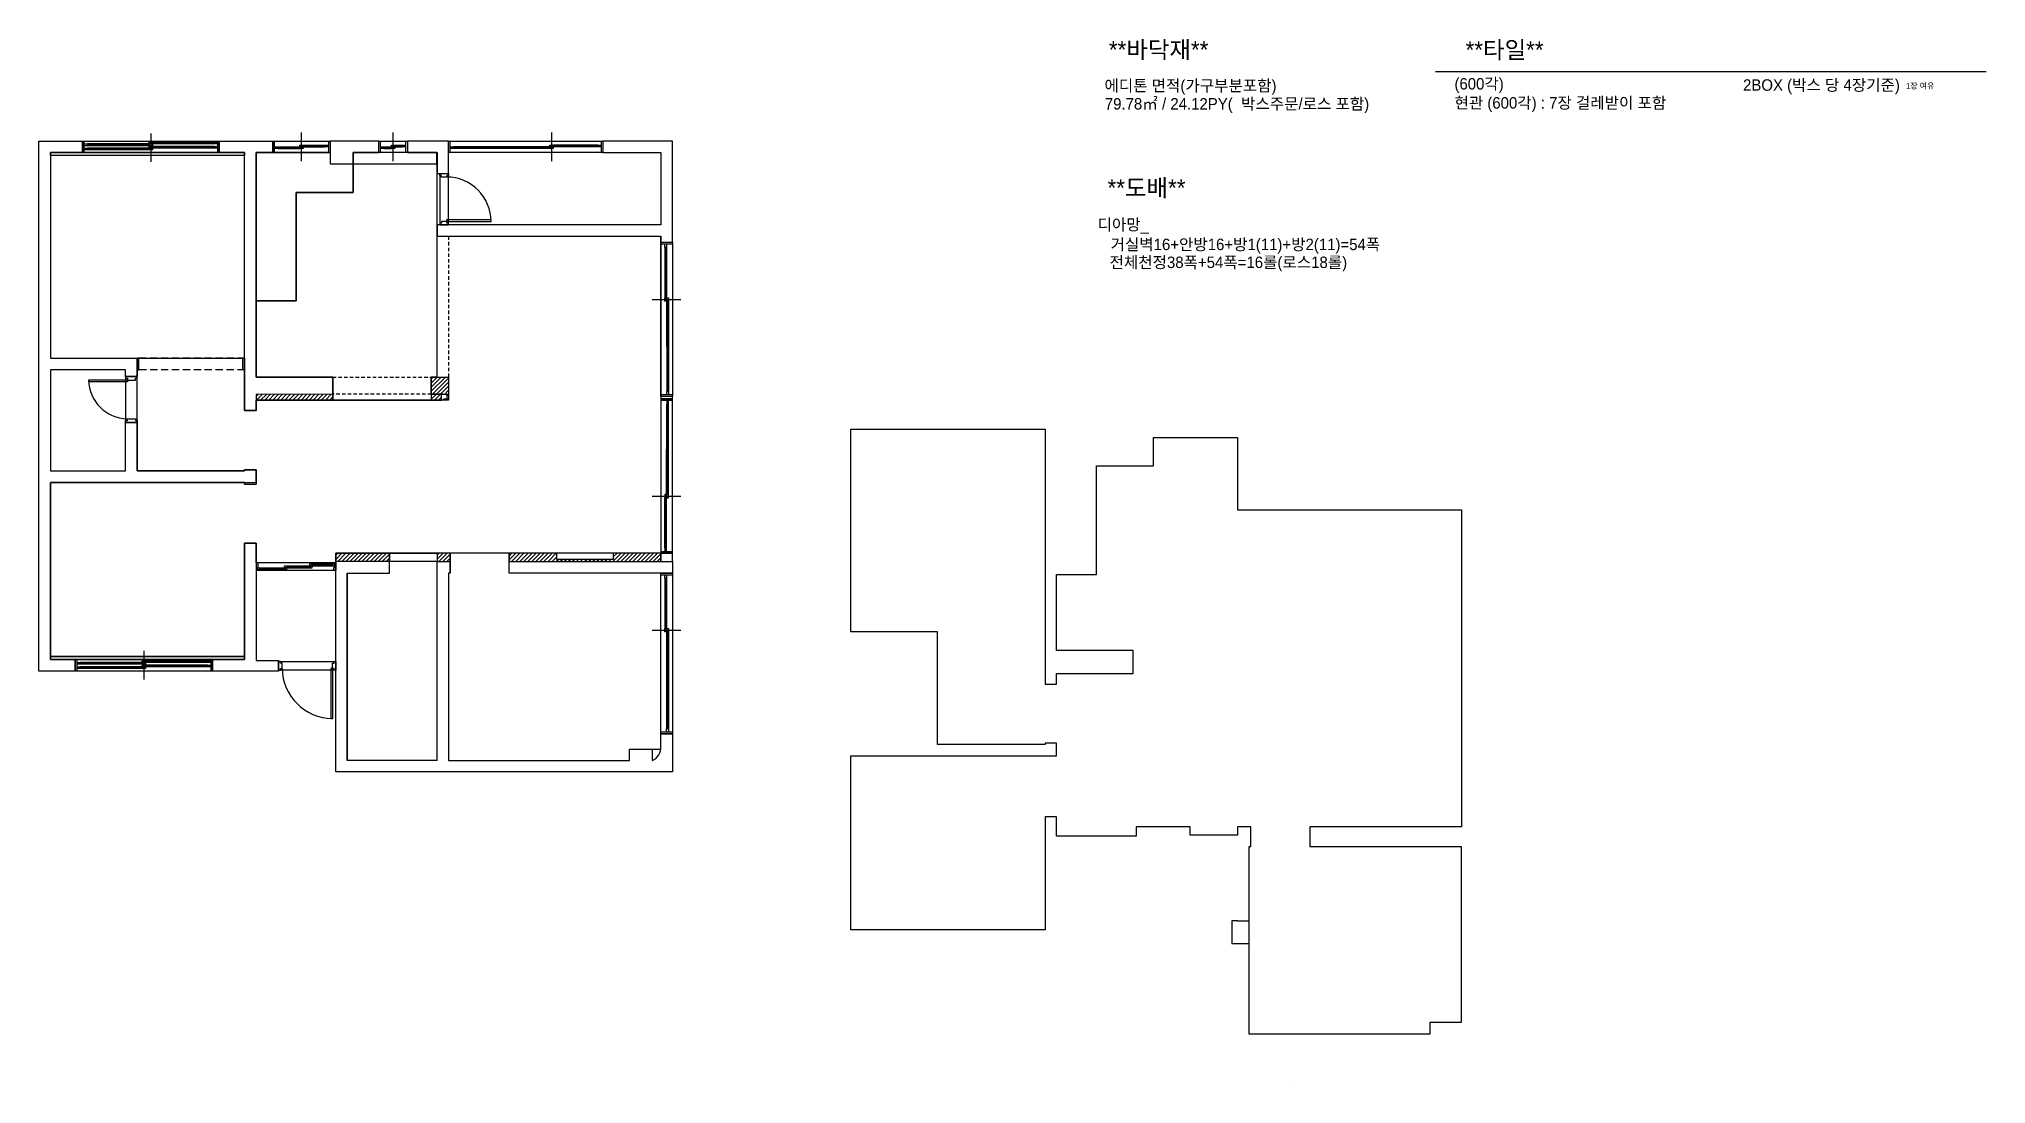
# Model space of a CAD drawing. Header units: millimetres. Extents: x 194631 to 262977, y 38570 to 93030.
# Drawn here: x 198489 to 232526, y 38570 to 56850 of the extents above; entities that cross this region are included whole.
import ezdxf
from ezdxf.enums import TextEntityAlignment as Align

# ---------------------------------------------------------------- set-up
doc = ezdxf.new("R2010")
doc.units = ezdxf.units.MM
doc.header["$LTSCALE"] = 20
doc.linetypes.add('HID', pattern=[2.5, 1.5, -1])
doc.linetypes.add('HIDDEN', pattern=[9.525, 6.35, -3.175])
for name, color, linetype in [('03-TEXT', 3, 'Continuous'), ('03-WAL NEW', 3, 'Continuous'), ('06-LIGHT', 4, 'Continuous'), ('3.기호.계단선', 30, 'Continuous'), ('C-WALL1', 2, 'Continuous'), ('도면층2', 2, 'Continuous'), ('도면층4', 4, 'Continuous'), ('도면층5', 5, 'Continuous'), ('도면층8', 8, 'Continuous'), ('면적', 6, 'Continuous')]:
    doc.layers.add(name, color=color, linetype=linetype)
doc.styles.add('코레일둥고', font='Korail_Round_Gothic_Medium.ttf')
pattern_1 = [(45, (-747.32, -16813.737), (-35.355339, 35.355339), [])]

msp = doc.modelspace()

# ---------------------------------------------------------------- texts
at = {"layer": '03-TEXT', "color": 30, "style": '코레일둥고'}
for s, height, p in [('**바닥재**', 300, (218932.2, 56511.6)), ('**타일**', 300, (224791.6, 56509.1)), ('1장 여유', 100, (231623.2, 55978.8)), ('**도배**', 300, (218532.2, 54095.4))]:
    msp.add_text(s, height=height, dxfattribs=at).set_placement(p, align=Align.RIGHT)
at = {"layer": '03-TEXT', "color": 10, "style": '코레일둥고'}
for s, p in [('에디톤 면적(가구부분포함)', (220122.8, 55933.7)), ('디아망_', (217893.4, 53503))]:
    msp.add_text(s, height=200, dxfattribs=at).set_placement(p, align=Align.RIGHT)
at = {"layer": '03-TEXT', "style": '코레일둥고'}
for s, p in [('2BOX (박스 당 4장기준)', (231019.3, 55943.7)), ('79.78㎡ / 24.12PY(  박스주문/로스 포함)', (221743.2, 55615.1)), ('거실벽16+안방16+방1(11)+방2(11)=54폭', (221935.4, 53156)), ('전체천정38폭+54폭=16롤(로스18롤)', (221357.2, 52843))]:
    msp.add_text(s, height=200, dxfattribs=at).set_placement(p, align=Align.RIGHT)
at = {"layer": '06-LIGHT', "insert": (223233.2, 56165.1), "char_height": 200, "attachment_point": 1, "style": '코레일둥고'}
msp.add_mtext_dynamic_manual_height_columns('{\\C1;(600각)\\P}현관 (600각) : 7장 걸레받이 포함', width=4974.362, gutter_width=2287.2, heights=[0], dxfattribs=at)

# ---------------------------------------------------------------- blocks, each defined once
blk = doc.blocks.new('FLLLOR')
at = {"color": 8, "linetype": 'HID', "ltscale": 2}
for points in [[(204372, 86507), (206195, 86507), (206195, 88971)], [(206395, 88971), (206395, 86206), (204372, 86207)]]:
    blk.add_lwpolyline(points, dxfattribs=at)
at = {"layer": 'C-WALL1'}
for p, q in [((210309, 90636), (209095, 90636)), ((209095, 90636), (209095, 90436)), ((210309, 88866), (210309, 90636)), ((209095, 90436), (210109, 90436)), ((210109, 90436), (210109, 89171)), ((210109, 89171), (206195, 89171)), ((206195, 89171), (206195, 88971)), ((206195, 88971), (206395, 88971)), ((206395, 89171), (206245, 89171)), ((206395, 88971), (210109, 88971)), ((210109, 88866), (210109, 88971)), ((210109, 88866), (210309, 88866)), ((203032, 86507), (204372, 86507)), ((204372, 86507), (204372, 86207)), ((202832, 84636), (203032, 84636)), ((202832, 83601), (203032, 83601)), ((206397, 83081), (206397, 79801))]:
    blk.add_line(p, q, dxfattribs=at)
for points in [[(199872, 81366), (199872, 81566), (199872, 81366), (199237, 81366), (199237, 90636), (199997, 90636), (199997, 90436), (199437, 90436)], [(204372, 86207), (203032, 86206), (203032, 85921), (202832, 85921), (202832, 90436), (202387, 90436), (202387, 90636), (203327, 90636), (203327, 90436), (203032, 90436), (203032, 86506)], [(199437, 90436), (199437, 86836), (200952, 86836), (200952, 86636), (200952, 86516), (200752, 86516), (200752, 86636), (199437, 86636), (199437, 84866), (200752, 84866)], [(200752, 84866), (200752, 85716), (200952, 85716), (200952, 84866), (202832, 84866), (202832, 84886), (203032, 84886), (203032, 84636)], [(202832, 84636), (202832, 84666), (199437, 84666), (199437, 81566), (199872, 81566)], [(203032, 83601), (203032, 81551), (203427, 81551), (203427, 81366), (202272, 81366), (202272, 81566), (202832, 81566), (202832, 83601)], [(206198, 79801), (204627, 79801), (204627, 83081), (205367, 83081), (205367, 83281), (204427, 83281)], [(206197, 79801), (206197, 83281), (206427, 83281), (206427, 83081), (206398, 83081)]]:
    blk.add_lwpolyline(points, dxfattribs=at)
for points in [[(204327, 90636), (204327, 90236), (204727, 90236), (204727, 90436), (205177, 90436), (205177, 90636)], [(206395, 90066), (206395, 90636), (205677, 90636), (205677, 90436), (206195, 90436), (206195, 90066)], [(207457, 83281), (210309, 83281), (210309, 83081), (207457, 83081)]]:
    blk.add_lwpolyline(points, close=True, dxfattribs=at)
blk.add_lwpolyline([(206398, 79801), (209559, 79801), (209559, 80001), (209959, 80001), (209959, 79801), (209959, 79801, 0.301385), (210109, 80051), (210109, 80269), (210309, 80269), (210309, 79601), (204427, 79601), (204427, 83281)], format="xyb", dxfattribs=at)
at = {"layer": '도면층2'}
blk.add_line((206395, 90436), (206395, 90636), dxfattribs=at)
at = {"layer": '도면층4'}
for p, q in [((199997, 90636), (202387, 90636)), ((199997, 90436), (199997, 90636)), ((200027, 90436), (200027, 90636)), ((200087, 90570), (201162, 90570)), ((201192, 90770), (201192, 90270)), ((201222, 90600), (202297, 90600)), ((202357, 90636), (202357, 90436)), ((202387, 90636), (202387, 90436)), ((203327, 90436), (203327, 90636)), ((203327, 90636), (204327, 90636)), ((203357, 90436), (203357, 90636)), ((203827, 90286), (203827, 90786)), ((204237, 90551), (203857, 90551)), ((204297, 90636), (204297, 90436)), ((204327, 90636), (204327, 90436)), ((205177, 90436), (205177, 90636)), ((205177, 90636), (205677, 90636)), ((205207, 90436), (205207, 90636)), ((205427, 90286), (205427, 90786)), ((205587, 90551), (205457, 90551)), ((205647, 90636), (205647, 90436)), ((205677, 90636), (205677, 90436)), ((206395, 90636), (209095, 90636)), ((206395, 90436), (206395, 90636)), ((206425, 90436), (206425, 90636)), ((208195, 90786), (208195, 90286)), ((208225, 90551), (209005, 90551)), ((209065, 90636), (209065, 90436)), ((209095, 90636), (209095, 90436)), ((202387, 90436), (199997, 90436)), ((200087, 90496), (201162, 90496)), ((201222, 90526), (202297, 90526)), ((204327, 90436), (203327, 90436)), ((203797, 90521), (203417, 90521)), ((205677, 90436), (205177, 90436)), ((205397, 90521), (205267, 90521)), ((209095, 90436), (206395, 90436)), ((206485, 90521), (208165, 90521)), ((206245, 90066), (206245, 89171)), ((206395, 89171), (206395, 90066)), ((206365, 89261), (207139, 89261)), ((206365, 89231), (206365, 89261)), ((206365, 89231), (207140, 89231)), ((207139, 89231), (207139, 89261)), ((206245, 89171), (206395, 89171)), ((206395, 89171), (206245, 89171)), ((210110, 86166), (210109, 88866)), ((210109, 88866), (210309, 88866)), ((210109, 88836), (210309, 88836)), ((210309, 88866), (210310, 86166)), ((210194, 87896), (210194, 88776)), ((209959, 87866), (210459, 87866)), ((210225, 86256), (210224, 87836)), ((200782, 86456), (200101, 86456)), ((200102, 86456), (200102, 86426)), ((200952, 86516), (200752, 86516)), ((200752, 86516), (200752, 85716)), ((200752, 86516), (200952, 86516)), ((200782, 86456), (200782, 86426)), ((200952, 85716), (200952, 86516)), ((200782, 86426), (200102, 86426)), ((210110, 86126), (210109, 83426)), ((210310, 86196), (210110, 86196)), ((210310, 86166), (210110, 86166)), ((210310, 86126), (210110, 86126)), ((210309, 83426), (210310, 86126)), ((210310, 86096), (210110, 86096)), ((210225, 86036), (210224, 84456)), ((200752, 85716), (200952, 85716)), ((209959, 84426), (210459, 84426)), ((210194, 84396), (210194, 83516)), ((210109, 83456), (210309, 83456)), ((210109, 83426), (210309, 83426)), ((206427, 83081), (206427, 83281)), ((210109, 80269), (210109, 83081)), ((210109, 83081), (210309, 83081)), ((210109, 83051), (210309, 83051)), ((210309, 83081), (210309, 80269)), ((210194, 82111), (210194, 82991)), ((209959, 82081), (210459, 82081)), ((210224, 80359), (210224, 82051)), ((201072, 81721), (201072, 81221)), ((199872, 81566), (202272, 81566)), ((199872, 81366), (199872, 81566)), ((202272, 81366), (199872, 81366)), ((199902, 81366), (199902, 81566)), ((199962, 81500), (201042, 81500)), ((199962, 81426), (201042, 81426)), ((201102, 81530), (202182, 81530)), ((201102, 81456), (202182, 81456)), ((202242, 81566), (202242, 81366)), ((202272, 81566), (202272, 81366)), ((203427, 81533), (204427, 81533)), ((203427, 81383), (203427, 81533)), ((204427, 81383), (203427, 81383)), ((204337, 81413), (204337, 80534)), ((204367, 81413), (204337, 81413)), ((204367, 81413), (204367, 80533)), ((204367, 80533), (204337, 80533)), ((210309, 80299), (210109, 80299)), ((210309, 80269), (210109, 80269))]:
    blk.add_line(p, q, dxfattribs=at)
at = {"layer": '도면층4', "linetype": 'HIDDEN'}
for p, q in [((202832, 86836), (200952, 86836)), ((202832, 86636), (200952, 86636))]:
    blk.add_line(p, q, dxfattribs=at)
at = {"layer": '도면층4'}
for points in [[(200027, 90555), (200027, 90585), (200087, 90585), (200087, 90555)], [(201162, 90585), (201162, 90615), (201222, 90615), (201222, 90585)], [(201162, 90555), (201162, 90585), (201222, 90585), (201222, 90555)], [(201162, 90511), (201162, 90541), (201222, 90541), (201222, 90511)], [(202297, 90585), (202297, 90615), (202357, 90615), (202357, 90585)], [(202297, 90511), (202297, 90541), (202357, 90541), (202357, 90511)], [(203857, 90566), (203857, 90536), (203797, 90536), (203797, 90566)], [(204297, 90566), (204297, 90536), (204237, 90536), (204237, 90566)], [(205457, 90566), (205457, 90536), (205397, 90536), (205397, 90566)], [(205647, 90566), (205647, 90536), (205587, 90536), (205587, 90566)], [(208165, 90536), (208165, 90566), (208225, 90566), (208225, 90536)], [(209005, 90536), (209005, 90566), (209065, 90566), (209065, 90536)], [(200027, 90481), (200027, 90511), (200087, 90511), (200087, 90481)], [(201162, 90481), (201162, 90511), (201222, 90511), (201222, 90481)], [(203417, 90536), (203417, 90506), (203357, 90506), (203357, 90536)], [(203857, 90536), (203857, 90506), (203797, 90506), (203797, 90536)], [(205267, 90536), (205267, 90506), (205207, 90506), (205207, 90536)], [(205457, 90536), (205457, 90506), (205397, 90506), (205397, 90536)], [(206425, 90506), (206425, 90536), (206485, 90536), (206485, 90506)], [(208165, 90506), (208165, 90536), (208225, 90536), (208225, 90506)], [(210209, 88776), (210179, 88776), (210179, 88836), (210209, 88836)], [(210209, 87836), (210179, 87836), (210179, 87896), (210209, 87896)], [(210239, 87836), (210209, 87836), (210209, 87896), (210239, 87896)], [(200952, 86636), (200982, 86636), (200982, 86836), (200952, 86836)], [(202832, 86636), (202802, 86636), (202802, 86836), (202832, 86836)], [(210110, 86126), (210310, 86126), (210310, 86166), (210110, 86166)], [(210240, 86196), (210210, 86196), (210210, 86256), (210240, 86256)], [(210240, 86096), (210210, 86096), (210210, 86036), (210240, 86036)], [(210209, 84456), (210179, 84456), (210179, 84396), (210209, 84396)], [(210239, 84456), (210209, 84456), (210209, 84396), (210239, 84396)], [(210209, 83516), (210179, 83516), (210179, 83456), (210209, 83456)], [(210209, 82991), (210179, 82991), (210179, 83051), (210209, 83051)], [(210209, 82051), (210179, 82051), (210179, 82111), (210209, 82111)], [(210239, 82051), (210209, 82051), (210209, 82111), (210239, 82111)], [(199902, 81485), (199902, 81515), (199962, 81515), (199962, 81485)], [(199902, 81411), (199902, 81441), (199962, 81441), (199962, 81411)], [(201042, 81515), (201042, 81545), (201102, 81545), (201102, 81515)], [(201042, 81485), (201042, 81515), (201102, 81515), (201102, 81485)], [(201042, 81441), (201042, 81471), (201102, 81471), (201102, 81441)], [(201042, 81411), (201042, 81441), (201102, 81441), (201102, 81411)], [(202182, 81515), (202182, 81545), (202242, 81545), (202242, 81515)], [(202182, 81441), (202182, 81471), (202242, 81471), (202242, 81441)], [(210239, 80299), (210209, 80299), (210209, 80359), (210239, 80359)]]:
    blk.add_lwpolyline(points, close=True, dxfattribs=at)
for points in [[(206395, 90066), (206395, 90036), (206365, 90036), (206365, 90006), (206275, 90006), (206275, 90036), (206245, 90036), (206245, 90066), (206395, 90066)], [(206395, 89171), (206395, 89201), (206365, 89201), (206365, 89231), (206275, 89231), (206275, 89201), (206245, 89201), (206245, 89171), (206395, 89171)], [(200752, 86516), (200752, 86486), (200782, 86486), (200782, 86456), (200922, 86456), (200922, 86486), (200952, 86486), (200952, 86516), (200752, 86516)], [(200752, 85716), (200752, 85746), (200782, 85746), (200782, 85776), (200922, 85776), (200922, 85746), (200952, 85746), (200952, 85716), (200752, 85716)], [(210309, 83281), (210309, 83426), (210109, 83426), (210109, 83281), (210309, 83281)], [(203427, 81383), (203457, 81383), (203457, 81413), (203487, 81413), (203487, 81503), (203457, 81503), (203457, 81533), (203427, 81533), (203427, 81383)], [(204427, 81383), (204397, 81383), (204397, 81413), (204367, 81413), (204367, 81503), (204397, 81503), (204397, 81533), (204427, 81533), (204427, 81383)]]:
    blk.add_lwpolyline(points, dxfattribs=at)
at = {"layer": '도면층5'}
for p, q in [((201162, 90585), (200087, 90585)), ((201162, 90555), (200087, 90555)), ((202297, 90615), (201222, 90615)), ((202297, 90585), (201222, 90585)), ((202297, 90541), (201222, 90541)), ((203857, 90566), (204237, 90566)), ((205457, 90566), (205587, 90566)), ((209005, 90566), (208225, 90566)), ((201162, 90511), (200087, 90511)), ((201162, 90481), (200087, 90481)), ((202297, 90511), (201222, 90511)), ((203417, 90536), (203797, 90536)), ((203417, 90506), (203797, 90506)), ((203857, 90536), (204237, 90536)), ((205267, 90536), (205397, 90536)), ((205267, 90506), (205397, 90506)), ((205457, 90536), (205587, 90536)), ((208165, 90536), (206485, 90536)), ((208165, 90506), (206485, 90506)), ((209005, 90536), (208225, 90536)), ((210179, 88776), (210179, 87896)), ((210209, 88776), (210209, 87896)), ((210209, 87836), (210210, 86256)), ((210239, 87836), (210240, 86256)), ((210209, 84456), (210210, 86036)), ((210239, 84456), (210240, 86036)), ((210179, 83516), (210179, 84396)), ((210209, 83516), (210209, 84396)), ((210179, 82991), (210179, 82111)), ((210209, 82991), (210209, 82111)), ((210209, 82051), (210209, 80359)), ((210239, 82051), (210239, 80359)), ((201042, 81515), (199962, 81515)), ((201042, 81485), (199962, 81485)), ((201042, 81441), (199962, 81441)), ((201042, 81411), (199962, 81411)), ((202182, 81545), (201102, 81545)), ((202182, 81515), (201102, 81515)), ((202182, 81471), (201102, 81471)), ((202182, 81441), (201102, 81441))]:
    blk.add_line(p, q, dxfattribs=at)
for centre, radius, start, end in [((206365, 89232), 774, 359.9298, 90.0291), ((200799, 86474), 698, 181.4571, 268.5429), ((204383, 81430), 896, 181.0786, 268.9576)]:
    blk.add_arc(centre, radius, start, end, dxfattribs=at)

# ---------------------------------------------------------------- hatches: boundary and pattern name
at = {"layer": '03-WAL NEW'}
h = msp.add_hatch(dxfattribs=at)
h.set_pattern_fill('_USER', color=256, scale=50, angle=45, pattern_type=0)
h.set_pattern_definition(pattern_1)
h.paths.add_polyline_path([(205347.7, 50934.4), (205647.4, 50934.4), (205647.4, 50633.7), (205347.7, 50633.7)])
h = msp.add_hatch(dxfattribs=at)
h.set_pattern_fill('_USER', color=256, scale=50, angle=45, pattern_type=0)
h.set_pattern_definition(pattern_1)
h.paths.add_polyline_path([(203624.6, 50634.4), (202284.4, 50633.7), (202284.4, 50533.7), (203624.6, 50533.7)])
h = msp.add_hatch(dxfattribs=at)
h.set_pattern_fill('_USER', color=256, scale=50, angle=45, pattern_type=0)
h.set_pattern_definition(pattern_1)
h.paths.add_polyline_path([(205347.7, 50633.7), (205347.7, 50533.7), (205527.4, 50533.7), (205527.4, 50633.7)])
h.paths.add_polyline_path([(205647.4, 50633.7), (205647.4, 50533.7), (205567.4, 50533.7), (205567.4, 50553.7), (205627.4, 50553.7), (205627.4, 50633.7)])
h = msp.add_hatch(dxfattribs=at)
h.set_pattern_fill('_USER', color=256, scale=50, angle=45, pattern_type=0)
h.set_pattern_definition(pattern_1)
h.paths.add_polyline_path([(204619.4, 47853.7), (203679.4, 47853.7), (203679.4, 47753.7), (203679.4, 47708.7), (204619.4, 47708.7)])
h.paths.add_polyline_path([(205679.4, 47853.7), (205449.4, 47853.7), (205449.4, 47708.7), (205679.4, 47708.7)])
h.paths.add_polyline_path([(207535.4, 47853.7), (206709.4, 47853.7), (206709.4, 47708.7), (209361.4, 47708.7), (209361.4, 47853.7), (208535.4, 47853.7), (208535.4, 47753.7), (207535.4, 47753.7)])

# ---------------------------------------------------------------- linework, layer by layer
for p, q in [((202634.4, 47558.7), (203679.4, 47558.7)), ((202634.4, 47558.7), (203679.4, 47558.7)), ((219440.3, 41424.8), (219340.6, 41424.8)), ((219340.6, 41424.8), (219340.6, 41024.1)), ((219440.3, 41424.8), (219640.3, 41423.8)), ((219640.3, 41423.8), (219640.3, 41024.1)), ((219640.3, 41024.1), (219340.6, 41024.1)), ((220449.4, 38570.1), (220449.4, 38570.1)), ((220449.4, 38570.1), (220449.4, 38570.1))]:
    msp.add_line(p, q)
for points in [[(198689.4, 51263.7), (202084.4, 51263.7), (202084.4, 54808.7), (198689.4, 54808.7)], [(216277.3, 46151.5), (216277.3, 47483.5), (216977.3, 47483.5), (216977.3, 49380.8), (217972.3, 49380.8), (217972.3, 49880.8), (219440.3, 49880.8), (219440.3, 48615.8), (223354.3, 48615.8), (223354.3, 43070.8), (220702.3, 43070.8), (220702.3, 42725.8), (223351.8, 42725.8), (223351.8, 39645.8), (222804.3, 39645.8), (222804.3, 39445.8), (219643.3, 39445.8), (219642.3, 42725.8), (219672.3, 42725.8), (219672.3, 43070.8), (219442.3, 43070.8), (219442.3, 42925.8), (218612.3, 42925.8), (218612.3, 43070.8), (217672.3, 43070.8), (217672.3, 42905.8), (216277.3, 42905.8), (216277.3, 43245.8), (216077.3, 43245.8), (216077.3, 41265.8), (212682.3, 41265.8), (212682.3, 44310.8), (216277.3, 44310.8), (216277.3, 44530.8), (216077.3, 44530.8), (216077.3, 44510.8), (214197.3, 44510.8), (214197.3, 46480.8), (212682.3, 46480.8), (212682.3, 50025.8), (216077.3, 50025.8), (216077.3, 46480.8), (216077.3, 45565.8), (216277.3, 45565.8), (216277.3, 45750.8), (217617.4, 45750.8), (217617.4, 46151.5), (216277.3, 46151.5)], [(205679.4, 47853.7), (205679.4, 47508.7), (205649.4, 47508.7), (205650.4, 44228.7), (208811.4, 44228.7), (208811.4, 44428.7), (209358.9, 44428.7), (209358.9, 47508.7), (206709.4, 47508.7), (206709.4, 47853.7)]]:
    msp.add_lwpolyline(points, close=True)
for points in [[(202284.4, 50934.4), (202284.4, 52266.4), (202984.4, 52266.4), (202984.4, 54163.7), (203979.4, 54163.7), (203979.4, 54663.7), (205447.4, 54663.7), (205447.4, 50934.4), (205347.7, 50934.4), (205347.7, 50533.7), (203624.6, 50533.7), (203624.6, 50934.4), (202284.4, 50934.4)], [(205447.4, 53398.7), (209361.4, 53398.7), (209361.4, 47853.7), (204619.4, 47853.7), (205449.4, 47853.7), (205449.4, 47708.7), (204619.4, 47708.7), (204619.4, 47853.7), (203679.4, 47853.7), (203679.4, 47853.7), (203679.4, 47853.7), (203679.4, 47688.7), (202284.4, 47688.7), (202284.4, 48028.7), (202084.4, 48028.7), (202084.4, 46048.7), (198689.4, 46048.7), (198689.4, 49093.7), (202284.4, 49093.7), (202284.4, 49313.7), (202084.4, 49313.7), (202084.4, 49293.7), (200204.4, 49293.7), (200204.4, 51263.7), (202084.4, 51263.7), (202084.4, 50348.7), (202284.4, 50348.7), (202284.4, 50533.7), (205347.7, 50533.7)], [(205447.4, 53398.7), (205447.4, 50934.4), (205647.4, 50933.4), (205647.4, 50533.7), (203624.6, 50533.7)], [(203879.4, 47508.7), (203879.4, 44228.7)]]:
    msp.add_lwpolyline(points)
for p, q in [((205347.7, 50533.7), (202284.4, 50533.7)), ((203624.6, 50634.4), (203624.6, 50533.7))]:
    msp.add_line(p, q, dxfattribs=at)
for points in [[(205347.7, 50933.4), (205647.4, 50933.4), (205647.4, 50633.7), (205347.7, 50633.7)], [(205347.7, 50633.7), (205347.7, 50533.7), (205527.4, 50533.7), (205527.4, 50633.7)], [(205449.4, 47708.7), (205679.4, 47708.7), (205679.4, 47853.7), (205449.4, 47853.7)], [(206709.4, 47708.7), (209361.5, 47708.7), (209361.5, 47853.7), (206709.4, 47853.7)], [(207535.4, 47753.7), (208535.4, 47753.7), (208535.4, 47853.7), (207535.4, 47853.7)]]:
    msp.add_lwpolyline(points, close=True, dxfattribs=at)
for points in [[(205647.4, 50633.7), (205647.4, 50533.7), (205567.4, 50533.7), (205567.4, 50553.7), (205627.4, 50553.7), (205627.4, 50633.7), (205647.4, 50633.7)], [(203679.4, 47753.7), (203679.4, 47753.7), (203679.4, 47853.7), (204619.4, 47853.7), (204619.4, 47708.7), (203679.4, 47708.7), (203679.4, 47753.7)]]:
    msp.add_lwpolyline(points, dxfattribs=at)
at = {"layer": '3.기호.계단선'}
msp.add_line((222899.9, 56279.2), (232525.9, 56279.2), dxfattribs=at)
for points in [[(198689.4, 54863.7), (202084.4, 54863.7), (202084.4, 54808.7), (198689.4, 54808.7)], [(198689.4, 46048.7), (202084.4, 46048.7), (202084.4, 45993.7), (198689.4, 45993.7)]]:
    msp.add_lwpolyline(points, close=True, dxfattribs=at)
at = {"layer": '도면층8'}
for p, q in [((203679.4, 47688.7), (202284.4, 47688.7)), ((203268.4, 47669.7), (203613.4, 47669.7)), ((202304.8, 47558.7), (203644.3, 47558.7)), ((202319.5, 47606.8), (202319.5, 47604.3)), ((202354, 47599.6), (202784, 47599.6)), ((202354, 47564.5), (202784, 47564.5)), ((202784, 47599.6), (203254.1, 47599.6)), ((202828.4, 47634.7), (203254.1, 47634.7)), ((203268.4, 47634.7), (203613.4, 47634.7))]:
    msp.add_line(p, q, dxfattribs=at)
for points in [[(202284.4, 47683.7), (202284.4, 47558.7), (202304.8, 47558.7), (202304.8, 47604.3), (202319.5, 47604.3), (202319.5, 47688.7), (202284.4, 47688.7), (202284.4, 47683.7)], [(203268.4, 47659), (203271.6, 47657.4), (203272.2, 47656.2), (203272.9, 47654.5)], [(203608.9, 47649.9), (203272.9, 47649.9), (203272.9, 47654.5), (203608.9, 47654.5), (203608.9, 47649.9), (203608.9, 47654.5)], [(203613.4, 47659), (203610.2, 47657.4), (203609.6, 47656.2), (203608.9, 47654.5)], [(203679.4, 47569.3), (203679.4, 47558.7), (203644.3, 47558.7), (203644.3, 47606.8), (203659, 47606.8), (203659, 47688.7), (203679.4, 47688.7), (203679.4, 47569.3)], [(202779.5, 47579.7), (202349.9, 47579.7), (202349.9, 47584.4), (202779.5, 47584.4), (202779.5, 47579.7), (202779.5, 47584.4)], [(202354, 47588.8), (202357.2, 47587.2), (202357.8, 47586.1), (202358.4, 47584.4)], [(202354, 47575.3), (202357.2, 47576.9), (202357.8, 47578.1), (202358.4, 47579.7)], [(202784, 47588.8), (202780.8, 47587.2), (202780.1, 47586.1), (202779.5, 47584.4)], [(202784, 47575.3), (202780.8, 47576.9), (202780.1, 47578.1), (202779.5, 47579.7)], [(202828.4, 47623.9), (202831.6, 47622.3), (202832.2, 47621.1), (202832.9, 47619.5)], [(202828.4, 47610.4), (202831.6, 47612), (202832.2, 47613.1), (202832.9, 47614.8)], [(203219.5, 47614.8), (202832.9, 47614.8), (202832.9, 47619.5), (203219.5, 47619.5), (203219.5, 47614.8), (203219.5, 47619.5)], [(203224, 47623.9), (203220.7, 47622.3), (203220.1, 47621.1), (203219.5, 47619.5)], [(203224, 47610.4), (203220.7, 47612), (203220.1, 47613.1), (203219.5, 47614.8)], [(203268.4, 47645.4), (203271.6, 47647), (203272.2, 47648.2), (203272.9, 47649.9)], [(203613.4, 47645.4), (203610.2, 47647), (203609.6, 47648.2), (203608.9, 47649.9)]]:
    msp.add_lwpolyline(points, dxfattribs=at)
for points in [[(203224, 47669.7), (203268.4, 47669.7), (203268.4, 47658.1), (203261.9, 47656), (203261.9, 47648.4), (203268.4, 47646.4), (203268.4, 47634.7), (203224, 47634.7)], [(203613.4, 47646.4), (203613.4, 47634.7), (203654.3, 47634.7), (203654.3, 47669.7), (203613.4, 47669.7), (203613.4, 47658.1), (203619.9, 47656), (203619.9, 47648.4)], [(202309.5, 47599.6), (202354, 47599.6), (202354, 47587.9), (202347.5, 47585.8), (202347.5, 47578.3), (202354, 47576.2), (202354, 47564.5), (202309.5, 47564.5)], [(202784, 47634.7), (202828.4, 47634.7), (202828.4, 47623), (202821.9, 47620.9), (202821.9, 47613.4), (202828.4, 47611.3), (202828.4, 47599.6), (202784, 47599.6)], [(202784, 47576.2), (202784, 47564.5), (202824.9, 47564.5), (202824.9, 47599.6), (202784, 47599.6), (202784, 47587.9), (202790.4, 47585.8), (202790.4, 47578.3)], [(203224, 47611.3), (203224, 47599.6), (203264.9, 47599.6), (203264.9, 47634.7), (203224, 47634.7), (203224, 47623), (203230.4, 47620.9), (203230.4, 47613.4)]]:
    msp.add_lwpolyline(points, close=True, dxfattribs=at)
at = {"layer": '면적'}
msp.add_lwpolyline([(203979.4, 54663.7), (203979.4, 54163.7), (202984.4, 54163.7), (202984.4, 52266.4), (202284.4, 52266.4), (202284.4, 54863.7), (203579.4, 54863.7), (203579.4, 54663.7), (203979.4, 54663.7)], dxfattribs=at)
msp.add_lwpolyline([(203979.4, 54663.7), (205447.4, 54663.7), (205447.4, 54863.7), (203979.4, 54863.7)], close=True, dxfattribs=at)

# ---------------------------------------------------------------- block references
msp.add_blockref('FLLLOR', (-747.3, -35572.2))

msp.set_redraw_order([(e.dxf.handle, doc.entitydb.next_handle()) for e in msp.query("TEXT MTEXT ATTDEF DIMENSION ARC_DIMENSION")])  # texts and dimensions are drawn at this point

doc.saveas('drawing.dxf')
